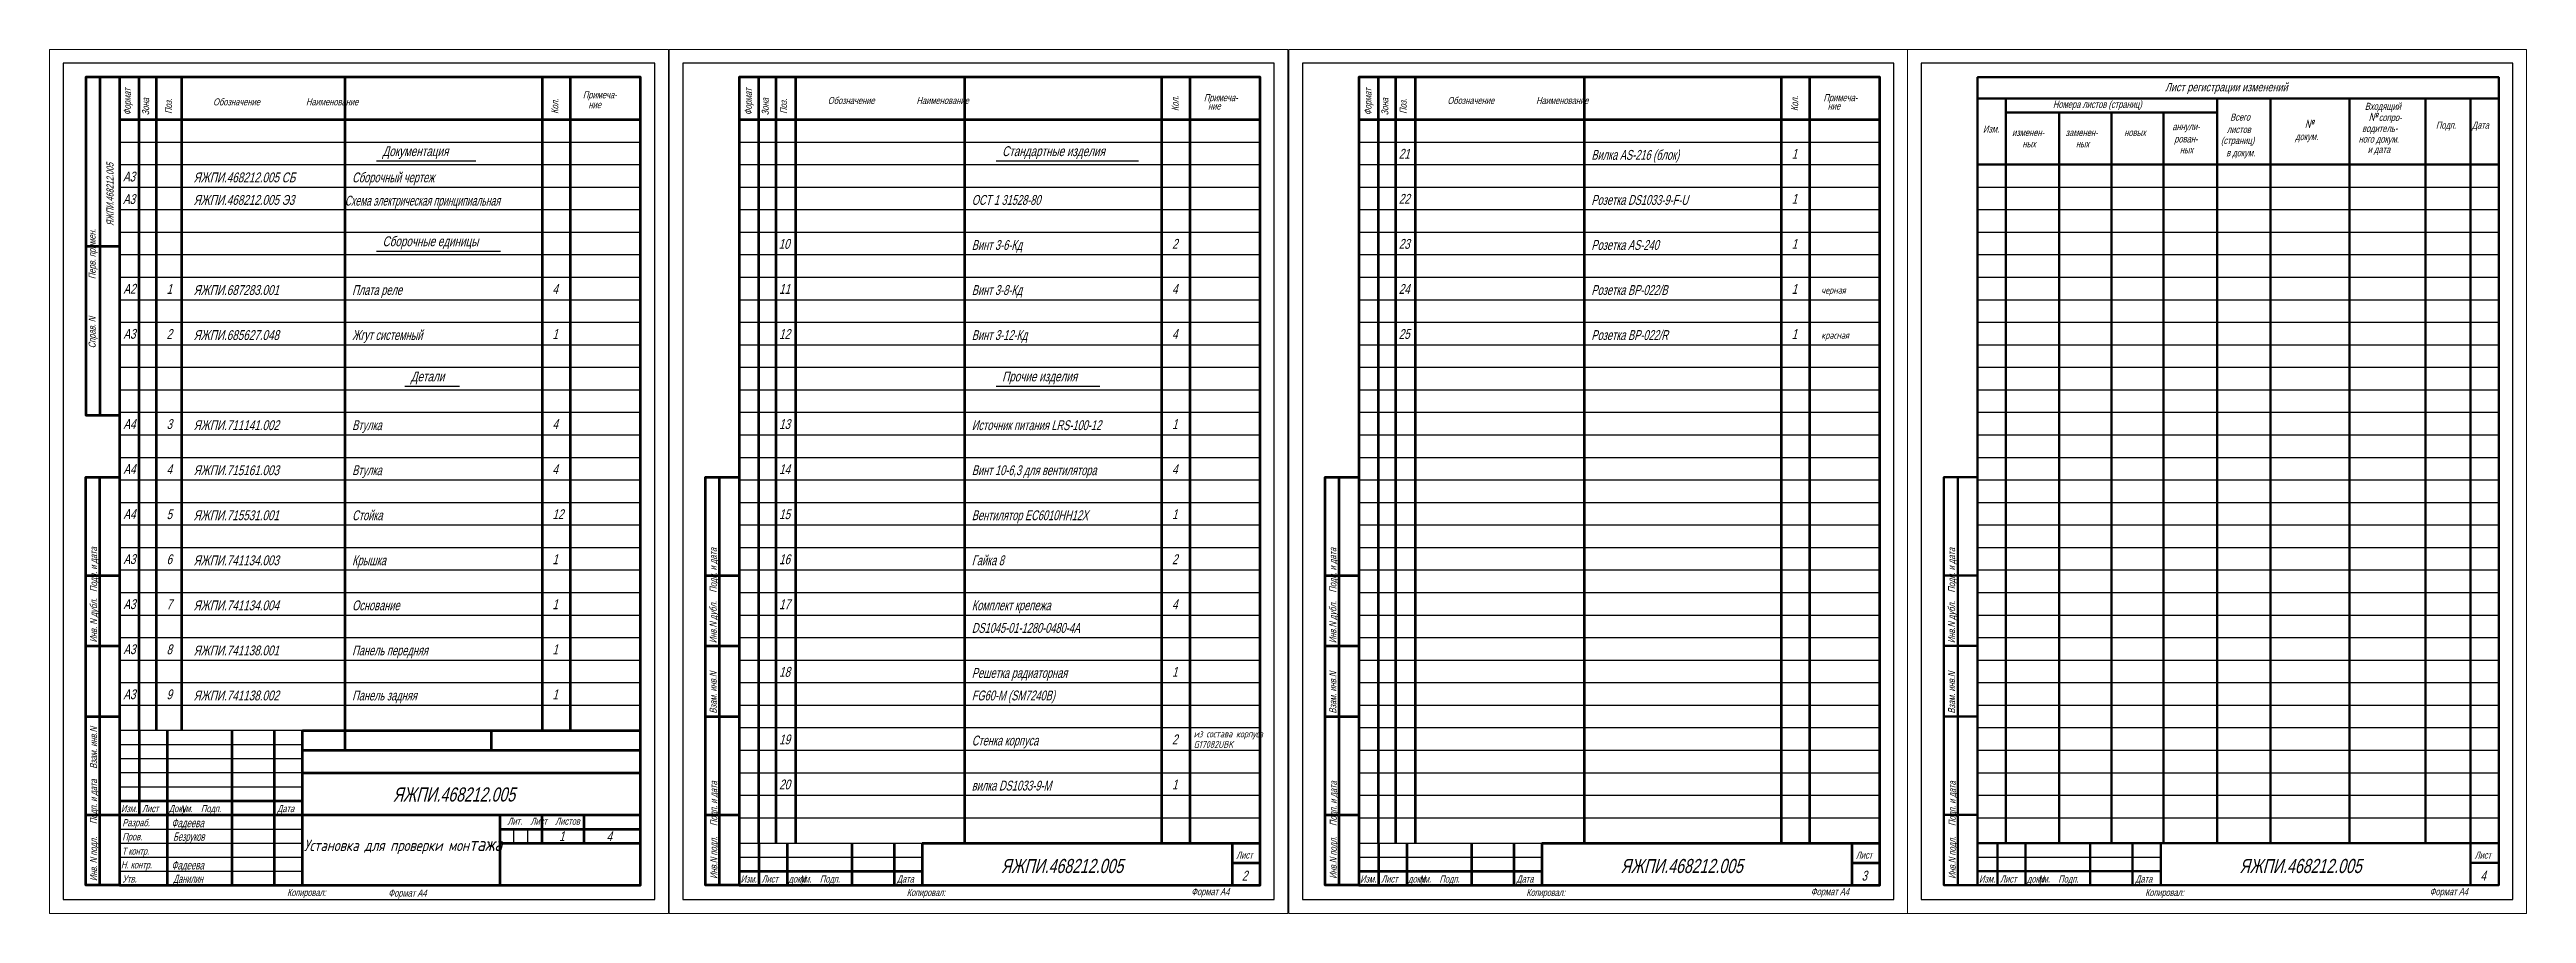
# Model space of a CAD drawing. Header units: millimetres. Extents: x 7140 to 8879, y -16257 to -5062.
# Drawn here: x 7569 to 8449, y -13528 to -13221 of the extents above; entities that cross this region are included whole.
import ezdxf

# ---------------------------------------------------------------- set-up
doc = ezdxf.new("R2010")
doc.units = ezdxf.units.MM
doc.layers.add('OSN', color=7, linetype='Continuous', lineweight=60)
doc.layers.add('КА тонкая', color=7, linetype='Continuous', lineweight=15)
doc.layers.add('TONK', color=7, linetype='Continuous')
doc.styles.add('CLW', font='clw.shx', dxfattribs={"width": 0.75, "oblique": 15})
doc.styles.add('NOWTXT', font='nowtxt.shx', dxfattribs={"width": 0.75, "height": 3})
doc.styles.add('гост', font='GOST_1.TTF', dxfattribs={"oblique": 15, "height": 3})

msp = doc.modelspace()

# ---------------------------------------------------------------- texts
at = {"color": 7, "linetype": 'Continuous', "lineweight": 0, "insert": (7589.29005, -13283.94348), "char_height": 2.5, "attachment_point": 1, "rotation": 90, "style": 'CLW'}
msp.add_mtext('ЯЖПИ.468212.005', dxfattribs=at)
at = {"layer": 'TONK', "style": 'NOWTXT', "oblique": 15, "width": 0.8}
for s, p in [('Формат', (7597.92977, -13244.6631)), ('Формат', (7818.42977, -13244.6631)), ('Формат', (8038.42977, -13244.6631)), ('Зона', (7604.42977, -13244.6631)), ('Поз.', (7612.54566, -13244.1631)), ('Кол.', (7749.698, -13244.1631)), ('Зона', (7824.42977, -13244.6631)), ('Поз.', (7830.92977, -13244.1631)), ('Кол.', (7969.92977, -13243.1631)), ('Зона', (8044.42977, -13244.6631)), ('Поз.', (8050.92977, -13244.1631)), ('Кол.', (8189.92977, -13243.1631)), ('Справ. N                  Перв. примен.', (7585.42977, -13327.43181)), (' Инв. N дубл.   Подп. и дата', (7585.92977, -13432.6631)), ('Инв.N дубл.    Подп. и дата', (7805.92977, -13432.1631)), ('Инв.N дубл.    Подп. и дата', (8025.92977, -13432.1631)), ('Инв.N дубл.    Подп. и дата', (8245.65477, -13432.1631)), ('Взам. инв.N', (7805.92977, -13457.1631)), ('Взам. инв.N', (8025.92977, -13457.1631)), ('Взам. инв.N', (8245.65477, -13457.1631)), ('Инв. N подл.      Подп. и дата     Взам. инв.N', (7585.92977, -13516.6631)), ('Инв.N подл.     Подп. и дата', (7806.12977, -13515.8631)), ('Инв.N подл.     Подп. и дата', (8026.12977, -13515.8631)), ('Инв.N подл.     Подп. и дата', (8245.85477, -13515.8631))]:
    msp.add_text(s, height=2.5, rotation=90, dxfattribs=at).set_placement(p)
at = {"layer": 'TONK', "oblique": 15}
for s, height, style, width, p in [('Лист регистрации изменений', 3, 'NOWTXT', 0.8, (8320.20299, -13236.16751)), ('  Обозначение                      Наименование', 2.5, 'NOWTXT', 0.8, (7625.6648, -13241.1631)), ('Примеча-', 2.5, 'NOWTXT', 0.8, (7758.42977, -13238.6631)), ('  ние', 2.5, 'NOWTXT', 0.8, (7758.92977, -13242.1631)), ('    Обозначение                    Наименование', 2.5, 'NOWTXT', 0.8, (7842.42977, -13240.6631)), ('Примеча-', 2.5, 'NOWTXT', 0.8, (7978.92977, -13239.6631)), ('  ние', 2.5, 'NOWTXT', 0.8, (7978.92977, -13242.6631)), ('    Обозначение                    Наименование', 2.5, 'NOWTXT', 0.8, (8062.42977, -13240.6631)), ('Примеча-', 2.5, 'NOWTXT', 0.8, (8198.92977, -13239.6631)), ('  ние', 2.5, 'NOWTXT', 0.8, (8198.92977, -13242.6631)), ('Номера листов (страниц)', 2.5, 'NOWTXT', 0.8, (8280.39699, -13242.03655)), ('Всего', 2.5, 'NOWTXT', 0.8, (8343.30751, -13246.58984)), ('Входящий', 2.5, 'NOWTXT', 0.8, (8391.13046, -13242.73864)), ('Изм.', 2.5, 'NOWTXT', 0.8, (8255.55943, -13250.79895)), ('изменен-', 2.5, 'NOWTXT', 0.8, (8265.8759, -13252.03454)), ('заменен-', 2.5, 'NOWTXT', 0.8, (8284.8759, -13252.03454)), ('новых', 2.5, 'NOWTXT', 0.8, (8305.71216, -13252.03454)), ('аннули-', 2.5, 'NOWTXT', 0.8, (8322.76817, -13249.94842)), ('рован-', 2.5, 'NOWTXT', 0.8, (8323.46538, -13254.33138)), ('(страниц)', 2.5, 'NOWTXT', 0.8, (8340.0476, -13254.86197)), ('листов', 2.5, 'NOWTXT', 0.8, (8342.1251, -13250.9728)), ('докум.', 2.5, 'NOWTXT', 0.8, (8366.42704, -13253.49962)), ('ного докум.', 2.5, 'NOWTXT', 0.8, (8388.92427, -13254.36998)), ('водитель-', 2.5, 'NOWTXT', 0.8, (8390.16122, -13250.58809)), ('сопро-', 2.5, 'NOWTXT', 0.8, (8396.04583, -13246.70198)), ('Подп.', 2.5, 'NOWTXT', 0.8, (8416.36847, -13249.42918)), ('Дата', 2.5, 'NOWTXT', 0.8, (8429.17801, -13249.42918)), ('Документация', 3.5, 'NOWTXT', 0.75, (7687.30406, -13259.1701)), ('Стандартные изделия', 3.5, 'NOWTXT', 0.75, (7907.30406, -13259.1701)), ('21', 3.5, 'NOWTXT', 0.75, (8048.11003, -13260.09889)), ('Вилка AS-216 (блок)', 3.5, 'NOWTXT', 0.7, (8116.51352, -13260.48816)), ('1', 3.5, 'NOWTXT', 0.75, (8187.63091, -13260.09889)), ('ных', 2.5, 'NOWTXT', 0.8, (8269.55586, -13256.08226)), ('ных', 2.5, 'NOWTXT', 0.8, (8288.55586, -13256.08226)), ('ных', 2.5, 'NOWTXT', 0.8, (8325.45656, -13258.22055)), ('в докум.', 2.5, 'NOWTXT', 0.8, (8341.92406, -13259.24493)), ('и дата', 2.5, 'NOWTXT', 0.8, (8392.14032, -13258.05993)), ('ЯЖПИ.468212.005 СБ', 3.5, 'NOWTXT', 0.75, (7620.18696, -13268.48816)), ('Сборочный чертеж', 3.5, 'NOWTXT', 0.7, (7676.51352, -13268.48816)), ('ЯЖПИ.468212.005 Э3', 3.5, 'NOWTXT', 0.75, (7620.18696, -13276.48816)), ('Схема электрическая принципиальная', 3.5, 'NOWTXT', 0.65, (7673.92977, -13276.74414)), ('ОСТ 1 31528-80', 3.5, 'NOWTXT', 0.7, (7896.51352, -13276.48816)), ('22', 3.5, 'NOWTXT', 0.75, (8048.11003, -13276.09889)), ('Розетка DS1033-9-F-U', 3.5, 'NOWTXT', 0.7, (8116.51352, -13276.48816)), ('1', 3.5, 'NOWTXT', 0.75, (8187.63091, -13276.09889)), ('Сборочные единицы', 3.5, 'NOWTXT', 0.75, (7687.30406, -13291.1701)), ('10', 3.5, 'NOWTXT', 0.75, (7827.94244, -13292.09889)), ('Винт 3-6-Кд', 3.5, 'NOWTXT', 0.7, (7896.51352, -13292.48816)), ('2', 3.5, 'NOWTXT', 0.75, (7967.63091, -13292.09889)), ('23', 3.5, 'NOWTXT', 0.75, (8048.11003, -13292.09889)), ('Розетка AS-240', 3.5, 'NOWTXT', 0.7, (8116.51352, -13292.48816)), ('1', 3.5, 'NOWTXT', 0.75, (8187.63091, -13292.09889)), ('1', 3.5, 'NOWTXT', 0.75, (7610.63091, -13308.09889)), ('ЯЖПИ.687283.001', 3.5, 'NOWTXT', 0.75, (7620.18696, -13308.48816)), ('Плата реле', 3.5, 'NOWTXT', 0.7, (7676.51352, -13308.48816)), ('4', 3.5, 'NOWTXT', 0.75, (7747.63091, -13308.09889)), ('11', 3.5, 'NOWTXT', 0.75, (7828.11003, -13308.09889)), ('Винт 3-8-Кд', 3.5, 'NOWTXT', 0.7, (7896.51352, -13308.48816)), ('4', 3.5, 'NOWTXT', 0.75, (7967.63091, -13308.09889)), ('24', 3.5, 'NOWTXT', 0.75, (8048.11003, -13308.09889)), ('Розетка BP-022/B', 3.5, 'NOWTXT', 0.7, (8116.51352, -13308.48816)), ('1', 3.5, 'NOWTXT', 0.75, (8187.63091, -13308.09889)), ('2', 3.5, 'NOWTXT', 0.75, (7610.63091, -13324.09889)), ('ЯЖПИ.685627.048', 3.5, 'NOWTXT', 0.75, (7620.18696, -13324.48816)), ('Жгут системный', 3.5, 'NOWTXT', 0.7, (7676.51352, -13324.48816)), ('1', 3.5, 'NOWTXT', 0.75, (7747.63091, -13324.09889)), ('12', 3.5, 'NOWTXT', 0.75, (7828.11003, -13324.09889)), ('Винт 3-12-Кд', 3.5, 'NOWTXT', 0.7, (7896.51352, -13324.48816)), ('4', 3.5, 'NOWTXT', 0.75, (7967.63091, -13324.09889)), ('25', 3.5, 'NOWTXT', 0.75, (8048.11003, -13324.09889)), ('Розетка BP-022/R', 3.5, 'NOWTXT', 0.7, (8116.51352, -13324.48816)), ('1', 3.5, 'NOWTXT', 0.75, (8187.63091, -13324.09889)), ('Детали', 3.5, 'NOWTXT', 0.75, (7697.34533, -13339.1701)), ('Прочие изделия', 3.5, 'NOWTXT', 0.75, (7907.30406, -13339.1701)), ('3', 3.5, 'NOWTXT', 0.75, (7610.63091, -13356.09889)), ('ЯЖПИ.711141.002', 3.5, 'NOWTXT', 0.75, (7620.18696, -13356.48816)), ('Втулка', 3.5, 'NOWTXT', 0.7, (7676.51352, -13356.48816)), ('4', 3.5, 'NOWTXT', 0.75, (7747.63091, -13356.09889)), ('13', 3.5, 'NOWTXT', 0.75, (7828.11003, -13356.09889)), ('Источник питания LRS-100-12', 3.5, 'NOWTXT', 0.7, (7896.51352, -13356.48816)), ('1', 3.5, 'NOWTXT', 0.75, (7967.63091, -13356.09889)), ('4', 3.5, 'NOWTXT', 0.75, (7610.63091, -13372.09889)), ('ЯЖПИ.715161.003', 3.5, 'NOWTXT', 0.75, (7620.18696, -13372.48816)), ('Втулка', 3.5, 'NOWTXT', 0.7, (7676.51352, -13372.48816)), ('4', 3.5, 'NOWTXT', 0.75, (7747.63091, -13372.09889)), ('14', 3.5, 'NOWTXT', 0.75, (7828.11003, -13372.09889)), ('Винт 10-6,3 для вентилятора', 3.5, 'NOWTXT', 0.7, (7896.51352, -13372.48816)), ('4', 3.5, 'NOWTXT', 0.75, (7967.63091, -13372.09889)), ('5', 3.5, 'NOWTXT', 0.75, (7610.63091, -13388.09889)), ('ЯЖПИ.715531.001', 3.5, 'NOWTXT', 0.75, (7620.18696, -13388.48816)), ('Стойка', 3.5, 'NOWTXT', 0.7, (7676.51352, -13388.48816)), ('12', 3.5, 'NOWTXT', 0.75, (7747.63091, -13388.09889)), ('15', 3.5, 'NOWTXT', 0.75, (7828.11003, -13388.09889)), ('Вентилятор EC6010HH12X', 3.5, 'NOWTXT', 0.7, (7896.51352, -13388.48816)), ('1', 3.5, 'NOWTXT', 0.75, (7967.63091, -13388.09889)), ('6', 3.5, 'NOWTXT', 0.75, (7610.63091, -13404.09889)), ('ЯЖПИ.741134.003', 3.5, 'NOWTXT', 0.75, (7620.18696, -13404.48816)), ('Крышка', 3.5, 'NOWTXT', 0.7, (7676.51352, -13404.48816)), ('1', 3.5, 'NOWTXT', 0.75, (7747.63091, -13404.09889)), ('16', 3.5, 'NOWTXT', 0.75, (7828.11003, -13404.09889)), ('Гайка 8', 3.5, 'NOWTXT', 0.7, (7896.51352, -13404.48816)), ('2', 3.5, 'NOWTXT', 0.75, (7967.63091, -13404.09889)), ('7', 3.5, 'NOWTXT', 0.75, (7610.63091, -13420.09889)), ('ЯЖПИ.741134.004', 3.5, 'NOWTXT', 0.75, (7620.18696, -13420.48816)), ('Основание', 3.5, 'NOWTXT', 0.7, (7676.51352, -13420.48816)), ('1', 3.5, 'NOWTXT', 0.75, (7747.63091, -13420.09889)), ('17', 3.5, 'NOWTXT', 0.75, (7828.11003, -13420.09889)), ('Комплект крепежа', 3.5, 'NOWTXT', 0.7, (7896.51352, -13420.48816)), ('4', 3.5, 'NOWTXT', 0.75, (7967.63091, -13420.09889)), ('DS1045-01-1280-0480-4A', 3.5, 'NOWTXT', 0.7, (7896.51352, -13428.48816)), ('8', 3.5, 'NOWTXT', 0.75, (7610.63091, -13436.09889)), ('ЯЖПИ.741138.001', 3.5, 'NOWTXT', 0.75, (7620.18696, -13436.48816)), ('Панель передняя', 3.5, 'NOWTXT', 0.7, (7676.51352, -13436.48816)), ('1', 3.5, 'NOWTXT', 0.75, (7747.63091, -13436.09889)), ('18', 3.5, 'NOWTXT', 0.75, (7828.11003, -13444.09889)), ('Решетка радиаторная', 3.5, 'NOWTXT', 0.7, (7896.51352, -13444.48816)), ('1', 3.5, 'NOWTXT', 0.75, (7967.63091, -13444.09889)), ('9', 3.5, 'NOWTXT', 0.75, (7610.63091, -13452.09889)), ('ЯЖПИ.741138.002', 3.5, 'NOWTXT', 0.75, (7620.18696, -13452.48816)), ('Панель задняя', 3.5, 'NOWTXT', 0.7, (7676.51352, -13452.48816)), ('1', 3.5, 'NOWTXT', 0.75, (7747.63091, -13452.09889)), ('FG60-M (SM7240B)', 3.5, 'NOWTXT', 0.7, (7896.51352, -13452.48816)), ('19', 3.5, 'NOWTXT', 0.75, (7828.11003, -13468.09889)), ('Стенка корпуса', 3.5, 'NOWTXT', 0.7, (7896.51352, -13468.48816)), ('2', 3.5, 'NOWTXT', 0.75, (7967.63091, -13468.09889)), ('20', 3.5, 'NOWTXT', 0.75, (7828.11003, -13484.09889)), ('вилка DS1033-9-M', 3.5, 'NOWTXT', 0.7, (7896.51352, -13484.48816)), ('1', 3.5, 'NOWTXT', 0.75, (7967.63091, -13484.09889)), ('Изм.', 2.5, 'NOWTXT', 0.8, (7594.42977, -13492.1631)), ('Лист     Докум.    Подп.', 2.5, 'NOWTXT', 0.8, (7601.92977, -13492.1631)), ('N', 2.5, 'NOWTXT', 0.8, (7615.42977, -13492.2088)), ('Дата', 2.5, 'NOWTXT', 0.8, (7649.92977, -13492.1631)), ('ЯЖПИ.468212.005', 5, 'CLW', 0.75, (7690.97636, -13488.39783)), ('Разраб.', 2.5, 'NOWTXT', 0.8, (7594.92977, -13497.1631)), ('Фадеева', 3, 'NOWTXT', 0.7, (7612.35496, -13497.53312)), ('Безруков', 3, 'NOWTXT', 0.6, (7612.94387, -13502.35839)), (' Лит.    Лист    Листов', 2.5, 'NOWTXT', 0.8, (7730.92977, -13496.6631)), ('1', 3.5, 'NOWTXT', 0.75, (7749.97218, -13502.47399)), ('4', 3.5, 'NOWTXT', 0.75, (7766.83981, -13502.47784)), ('Пров.', 2.5, 'NOWTXT', 0.8, (7594.92977, -13502.1631)), ('Лист', 2.5, 'NOWTXT', 0.8, (7990.42977, -13508.6631)), ('Лист', 2.5, 'NOWTXT', 0.8, (8210.42977, -13508.6631)), ('Лист', 2.5, 'NOWTXT', 0.8, (8430.15477, -13508.6631)), ('Н. контр.', 2.5, 'NOWTXT', 0.8, (7594.42977, -13512.1631)), ('Утв.', 2.5, 'NOWTXT', 0.8, (7594.92977, -13517.1631)), ('Данилин', 3, 'NOWTXT', 0.6, (7612.94387, -13517.35839)), ('Фадеева', 3, 'NOWTXT', 0.7, (7612.35496, -13512.53312)), ('Изм.', 2.5, 'NOWTXT', 0.8, (7814.42977, -13517.1631)), ('Лист     докум.    Подп.', 2.5, 'NOWTXT', 0.8, (7821.92977, -13517.1631)), ('N', 2.5, 'NOWTXT', 0.8, (7835.42977, -13517.1631)), ('Дата', 2.5, 'NOWTXT', 0.8, (7869.92977, -13517.1631)), ('ЯЖПИ.468212.005', 5, 'CLW', 0.75, (7906.87756, -13513.79391)), ('2', 3.5, 'NOWTXT', 0.75, (7992.43461, -13516.49771)), ('Изм.', 2.5, 'NOWTXT', 0.8, (8034.42977, -13517.1631)), ('Лист     докум.    Подп.', 2.5, 'NOWTXT', 0.8, (8041.92977, -13517.1631)), ('N', 2.5, 'NOWTXT', 0.8, (8055.42977, -13517.1631)), ('Дата', 2.5, 'NOWTXT', 0.8, (8089.92977, -13517.1631)), ('ЯЖПИ.468212.005', 5, 'CLW', 0.75, (8126.87756, -13513.79391)), ('3', 3.5, 'NOWTXT', 0.75, (8212.43461, -13516.49771)), ('Изм.', 2.5, 'NOWTXT', 0.8, (8254.15477, -13517.1631)), ('Лист     докум.    Подп.', 2.5, 'NOWTXT', 0.8, (8261.65477, -13517.1631)), ('N', 2.5, 'NOWTXT', 0.8, (8275.15477, -13517.1631)), ('Дата', 2.5, 'NOWTXT', 0.8, (8309.65477, -13517.1631)), ('ЯЖПИ.468212.005', 5, 'CLW', 0.75, (8346.60256, -13513.79391)), ('4', 3.5, 'NOWTXT', 0.75, (8432.15961, -13516.49771)), ('Копировал:', 2.5, 'NOWTXT', 0.75, (7653.42977, -13521.9631)), ('                                                  Формат A4', 2.5, 'NOWTXT', 0.8, (7652.21765, -13522.1631)), ('Копировал:', 2.5, 'NOWTXT', 0.75, (7873.42977, -13521.9631)), ('Формат A4', 2.5, 'NOWTXT', 0.8, (7974.42977, -13521.6631)), ('Копировал:', 2.5, 'NOWTXT', 0.75, (8093.42977, -13521.9631)), ('Формат A4', 2.5, 'NOWTXT', 0.8, (8194.42977, -13521.6631)), ('Копировал:', 2.5, 'NOWTXT', 0.75, (8313.15477, -13521.9631)), ('Формат A4', 2.5, 'NOWTXT', 0.8, (8414.15477, -13521.6631))]:
    msp.add_text(s, height=height, dxfattribs=dict(at, style=style, width=width)).set_placement(p)
at = {"layer": 'TONK', "linetype": 'Continuous', "style": 'NOWTXT', "oblique": 15, "width": 0.75}
for s, height, p in [('А3', 3.5, (7595.15309, -13268.18457)), ('А3', 3.5, (7595.15309, -13276.18457)), ('А2', 3.5, (7595.30063, -13308.05409)), ('А3', 3.5, (7595.30063, -13324.05409)), ('А4', 3.5, (7595.30063, -13356.05409)), ('А4', 3.5, (7595.30063, -13372.05409)), ('А4', 3.5, (7595.30063, -13388.05409)), ('А3', 3.5, (7595.30063, -13404.05409)), ('А3', 3.5, (7595.30063, -13420.05409)), ('А3', 3.5, (7595.30063, -13436.05409)), ('А3', 3.5, (7595.30063, -13452.05409)), ('Т контр.', 2.5, (7594.75905, -13507.28256))]:
    msp.add_text(s, height=height, dxfattribs=at).set_placement(p)
at = {"layer": 'КА тонкая', "linetype": 'ByBlock', "ltscale": 20, "char_height": 3, "attachment_point": 5, "style": 'гост'}
for insert in [(8394.07097, -13245.24524), (8371.40326, -13247.75338)]:
    msp.add_mtext('\\A1;№', dxfattribs=dict(at, insert=insert))
at = {"layer": 'КА тонкая', "linetype": 'ByBlock', "ltscale": 20, "char_height": 2.5, "attachment_point": 1, "line_spacing_factor": 0.9, "style": 'гост'}
for s, insert in [('черная', (8198.10916, -13305.51539)), ('красная', (8198.10916, -13321.51539)), ('из состава корпуса G17082UBK', (7975.30704, -13463.12502))]:
    msp.add_mtext_dynamic_manual_height_columns(s, width=25.850072, gutter_width=15, heights=[0], dxfattribs=dict(at, insert=insert))
at = {"layer": 'КА тонкая', "linetype": 'ByBlock', "ltscale": 20, "insert": (7694.61713, -13504.0157), "char_height": 5, "attachment_point": 5, "style": 'гост'}
msp.add_mtext_dynamic_manual_height_columns('{\\H0.8x;Установка для проверки мон}тажа', width=76.1017989, gutter_width=15, heights=[0], dxfattribs=at)

# ---------------------------------------------------------------- blocks, each defined once
blk = doc.blocks.new('LRG')
at = {"layer": 'OSN', "lineweight": 50}
for p, q in [((20, 20), (85, 20)), ((27, 20), (27, 5)), ((37, 20), (37, 5)), ((60, 20), (60, 5)), ((75, 20), (75, 5)), ((85, 20), (85, 5)), ((85, 20), (205, 20)), ((195, 20), (195, 5)), ((20, 10), (85, 10)), ((195, 13), (205, 13))]:
    blk.add_line(p, q, dxfattribs=at)
for points in [[(20, 5), (205, 5), (205, 292), (20, 292), (20, 5)], [(20, 5), (8, 5), (8, 150), (20, 150)], [(13, 5), (13, 150)], [(8, 115), (20, 115)], [(8, 90), (20, 90)], [(8, 65), (20, 65)], [(8, 30), (20, 30)]]:
    blk.add_lwpolyline(points, dxfattribs=at)
at = {"layer": 'TONK'}
for p, q in [((210, 297), (0, 297)), ((0, 297), (0, 0)), ((210, 0), (210, 297)), ((20, 253), (205, 253)), ((20, 245), (205, 245)), ((20, 237), (205, 237)), ((20, 229), (205, 229)), ((20, 221), (205, 221)), ((20, 213), (205, 213)), ((20, 205), (205, 205)), ((20, 197), (205, 197)), ((20, 189), (205, 189)), ((20, 181), (205, 181)), ((20, 173), (205, 173)), ((20, 165), (205, 165)), ((20, 157), (205, 157)), ((20, 149), (205, 149)), ((20, 141), (205, 141)), ((20, 133), (205, 133)), ((20, 125), (205, 125)), ((20, 117), (205, 117)), ((20, 109), (205, 109)), ((20, 101), (205, 101)), ((20, 93), (205, 93)), ((20, 85), (205, 85)), ((20, 77), (205, 77)), ((20, 69), (205, 69)), ((20, 61), (205, 61)), ((20, 53), (205, 53)), ((20, 45), (205, 45)), ((20, 37), (205, 37)), ((20, 29), (205, 29)), ((20, 15), (85, 15)), ((0, 0), (210, 0))]:
    blk.add_line(p, q, dxfattribs=at)
at = {"layer": 'TONK', "lineweight": 50}
for p, q in [((30, 284.5), (30, 20)), ((105, 284.5), (105, 20)), ((124, 284.5), (124, 20)), ((152, 284.5), (152, 20)), ((179, 284.5), (179, 20)), ((195, 284.5), (195, 20)), ((30, 279.5), (105, 279.5)), ((49, 279.5), (49, 20)), ((67.5, 279.5), (67.5, 20)), ((86, 279.5), (86, 20)), ((20, 261), (205, 261))]:
    blk.add_line(p, q, dxfattribs=at)
blk.add_lwpolyline([(20, 284.5), (205, 284.5)], dxfattribs=at)

# ---------------------------------------------------------------- linework, layer by layer
at = {"layer": 'OSN'}
for p, q in [((7586.92977, -13231.1631), (7586.92977, -13351.1631)), ((7600.92977, -13463.1631), (7600.92977, -13231.1631)), ((7820.92977, -13503.1631), (7820.92977, -13231.1631)), ((7826.92977, -13231.1631), (7826.92977, -13503.1631)), ((7833.92977, -13231.1631), (7833.92977, -13503.1631)), ((7893.92977, -13231.1631), (7893.92977, -13503.1631)), ((7963.92977, -13231.1631), (7963.92977, -13503.1631)), ((7973.92977, -13231.1631), (7973.92977, -13503.1631)), ((8040.92977, -13503.1631), (8040.92977, -13231.1631)), ((8046.92977, -13231.1631), (8046.92977, -13503.1631)), ((8053.92977, -13231.1631), (8053.92977, -13503.1631)), ((8113.92977, -13231.1631), (8113.92977, -13503.1631)), ((8183.92977, -13231.1631), (8183.92977, -13503.1631)), ((8193.92977, -13231.1631), (8193.92977, -13503.1631)), ((7600.92977, -13463.1631), (7600.92977, -13493.1631)), ((7725.92977, -13463.1631), (7725.92977, -13470.1631)), ((7658.92977, -13470.1631), (7778.92977, -13470.1631)), ((7658.92977, -13478.1631), (7778.92977, -13478.1631)), ((7593.92977, -13488.1631), (7658.92977, -13488.1631)), ((7593.92977, -13493.1631), (7778.92977, -13493.1631)), ((7728.92977, -13493.1631), (7728.92977, -13503.1631)), ((7728.92977, -13498.1631), (7778.92977, -13498.1631)), ((7743.92977, -13503.1631), (7743.92977, -13493.1631)), ((7758.92977, -13503.1631), (7758.92977, -13493.1631)), ((7728.92977, -13503.1631), (7728.92977, -13518.1631)), ((7728.92977, -13503.1631), (7778.92977, -13503.1631)), ((7820.92977, -13503.1631), (7820.92977, -13518.1631)), ((7830.92977, -13503.1631), (7830.92977, -13518.1631)), ((7853.92977, -13503.1631), (7853.92977, -13518.1631)), ((7868.92977, -13503.1631), (7868.92977, -13518.1631)), ((7878.92977, -13503.1631), (7998.92977, -13503.1631)), ((7878.92977, -13503.1631), (7878.92977, -13518.1631)), ((7988.92977, -13503.1631), (7988.92977, -13518.1631)), ((8040.92977, -13503.1631), (8040.92977, -13518.1631)), ((8050.92977, -13503.1631), (8050.92977, -13518.1631)), ((8073.92977, -13503.1631), (8073.92977, -13518.1631)), ((8088.92977, -13503.1631), (8088.92977, -13518.1631)), ((8098.92977, -13503.1631), (8218.92977, -13503.1631)), ((8098.92977, -13503.1631), (8098.92977, -13518.1631)), ((8208.92977, -13503.1631), (8208.92977, -13518.1631)), ((7813.92977, -13513.1631), (7878.92977, -13513.1631)), ((7988.92977, -13510.1631), (7998.92977, -13510.1631)), ((8033.92977, -13513.1631), (8098.92977, -13513.1631)), ((8208.92977, -13510.1631), (8218.92977, -13510.1631))]:
    msp.add_line(p, q, dxfattribs=at)
for points in [[(7593.92977, -13231.1631), (7581.92977, -13231.1631), (7581.92977, -13351.1631), (7593.92977, -13351.1631)], [(7593.92977, -13518.1631), (7778.92977, -13518.1631), (7778.92977, -13231.1631), (7593.92977, -13231.1631), (7593.92977, -13518.1631)], [(7606.92977, -13231.1631), (7606.92977, -13463.1631)], [(7615.92977, -13231.1631), (7615.92977, -13463.1631)], [(7673.92977, -13231.1631), (7673.92977, -13470.1631)], [(7743.92977, -13231.1631), (7743.92977, -13463.1631)], [(7753.92977, -13231.1631), (7753.92977, -13463.1631)], [(7813.92977, -13518.1631), (7998.92977, -13518.1631), (7998.92977, -13231.1631), (7813.92977, -13231.1631), (7813.92977, -13518.1631)], [(8033.92977, -13518.1631), (8218.92977, -13518.1631), (8218.92977, -13231.1631), (8033.92977, -13231.1631), (8033.92977, -13518.1631)], [(7593.92977, -13246.1631), (7778.92977, -13246.1631)], [(7813.92977, -13246.1631), (7998.92977, -13246.1631)], [(8033.92977, -13246.1631), (8218.92977, -13246.1631)], [(7581.92977, -13291.1631), (7593.92977, -13291.1631)], [(7593.92977, -13518.1631), (7581.92977, -13518.1631), (7581.92977, -13373.1631), (7593.92977, -13373.1631)], [(7586.92977, -13518.1631), (7586.92977, -13373.1631)], [(7813.92977, -13518.1631), (7801.92977, -13518.1631), (7801.92977, -13373.1631), (7813.92977, -13373.1631)], [(7806.92977, -13518.1631), (7806.92977, -13373.1631)], [(8033.92977, -13518.1631), (8021.92977, -13518.1631), (8021.92977, -13373.1631), (8033.92977, -13373.1631)], [(8026.92977, -13518.1631), (8026.92977, -13373.1631)], [(7581.92977, -13408.1631), (7593.92977, -13408.1631)], [(7801.92977, -13408.1631), (7813.92977, -13408.1631)], [(8021.92977, -13408.1631), (8033.92977, -13408.1631)], [(7581.92977, -13433.1631), (7593.92977, -13433.1631)], [(7801.92977, -13433.1631), (7813.92977, -13433.1631)], [(8021.92977, -13433.1631), (8033.92977, -13433.1631)], [(7581.92977, -13458.1631), (7593.92977, -13458.1631)], [(7610.92977, -13518.1631), (7610.92977, -13463.1631)], [(7633.92977, -13518.1631), (7633.92977, -13463.1631)], [(7648.92977, -13518.1631), (7648.92977, -13463.1631)], [(7658.92977, -13518.1631), (7658.92977, -13463.1631)], [(7658.92977, -13463.1631), (7778.92977, -13463.1631)], [(7801.92977, -13458.1631), (7813.92977, -13458.1631)], [(8021.92977, -13458.1631), (8033.92977, -13458.1631)], [(7581.92977, -13493.1631), (7593.92977, -13493.1631)], [(7801.92977, -13493.1631), (7813.92977, -13493.1631)], [(8021.92977, -13493.1631), (8033.92977, -13493.1631)]]:
    msp.add_lwpolyline(points, dxfattribs=at)
at = {"layer": 'TONK'}
for p, q in [((7593.92977, -13254.1631), (7778.92977, -13254.1631)), ((7685.19064, -13260.88848), (7720.42234, -13260.88848)), ((7813.92977, -13254.1631), (7998.92977, -13254.1631)), ((7905.19064, -13260.88848), (7955.71943, -13260.88848)), ((8033.92977, -13254.1631), (8218.92977, -13254.1631)), ((7593.92977, -13262.1631), (7778.92977, -13262.1631)), ((7593.92977, -13270.1631), (7778.92977, -13270.1631)), ((7813.92977, -13262.1631), (7998.92977, -13262.1631)), ((7813.92977, -13270.1631), (7998.92977, -13270.1631)), ((8033.92977, -13262.1631), (8218.92977, -13262.1631)), ((8033.92977, -13270.1631), (8218.92977, -13270.1631)), ((7593.92977, -13278.1631), (7778.92977, -13278.1631)), ((7813.92977, -13278.1631), (7998.92977, -13278.1631)), ((8033.92977, -13278.1631), (8218.92977, -13278.1631)), ((7593.92977, -13286.1631), (7778.92977, -13286.1631)), ((7813.92977, -13286.1631), (7998.92977, -13286.1631)), ((8033.92977, -13286.1631), (8218.92977, -13286.1631)), ((7593.92977, -13294.1631), (7778.92977, -13294.1631)), ((7685.19064, -13292.88848), (7729.22861, -13292.88848)), ((7813.92977, -13294.1631), (7998.92977, -13294.1631)), ((8033.92977, -13294.1631), (8218.92977, -13294.1631)), ((7593.92977, -13302.1631), (7778.92977, -13302.1631)), ((7813.92977, -13302.1631), (7998.92977, -13302.1631)), ((8033.92977, -13302.1631), (8218.92977, -13302.1631)), ((7593.92977, -13310.1631), (7778.92977, -13310.1631)), ((7813.92977, -13310.1631), (7998.92977, -13310.1631)), ((8033.92977, -13310.1631), (8218.92977, -13310.1631)), ((7593.92977, -13318.1631), (7778.92977, -13318.1631)), ((7813.92977, -13318.1631), (7998.92977, -13318.1631)), ((8033.92977, -13318.1631), (8218.92977, -13318.1631)), ((7593.92977, -13326.1631), (7778.92977, -13326.1631)), ((7813.92977, -13326.1631), (7998.92977, -13326.1631)), ((8033.92977, -13326.1631), (8218.92977, -13326.1631)), ((7593.92977, -13334.1631), (7778.92977, -13334.1631)), ((7695.2319, -13340.88848), (7714.64015, -13340.88848)), ((7813.92977, -13334.1631), (7998.92977, -13334.1631)), ((7905.19064, -13340.88848), (7941.92853, -13340.88848)), ((8033.92977, -13334.1631), (8218.92977, -13334.1631)), ((7593.92977, -13342.1631), (7778.92977, -13342.1631)), ((7813.92977, -13342.1631), (7998.92977, -13342.1631)), ((8033.92977, -13342.1631), (8218.92977, -13342.1631)), ((7593.92977, -13350.1631), (7778.92977, -13350.1631)), ((7593.92977, -13358.1631), (7778.92977, -13358.1631)), ((7813.92977, -13350.1631), (7998.92977, -13350.1631)), ((7813.92977, -13358.1631), (7998.92977, -13358.1631)), ((8033.92977, -13350.1631), (8218.92977, -13350.1631)), ((8033.92977, -13358.1631), (8218.92977, -13358.1631)), ((7593.92977, -13366.1631), (7778.92977, -13366.1631)), ((7813.92977, -13366.1631), (7998.92977, -13366.1631)), ((8033.92977, -13366.1631), (8218.92977, -13366.1631)), ((7593.92977, -13374.1631), (7778.92977, -13374.1631)), ((7813.92977, -13374.1631), (7998.92977, -13374.1631)), ((8033.92977, -13374.1631), (8218.92977, -13374.1631)), ((7593.92977, -13382.1631), (7778.92977, -13382.1631)), ((7813.92977, -13382.1631), (7998.92977, -13382.1631)), ((8033.92977, -13382.1631), (8218.92977, -13382.1631)), ((7593.92977, -13390.1631), (7778.92977, -13390.1631)), ((7813.92977, -13390.1631), (7998.92977, -13390.1631)), ((8033.92977, -13390.1631), (8218.92977, -13390.1631)), ((7593.92977, -13398.1631), (7778.92977, -13398.1631)), ((7813.92977, -13398.1631), (7998.92977, -13398.1631)), ((8033.92977, -13398.1631), (8218.92977, -13398.1631)), ((7593.92977, -13406.1631), (7778.92977, -13406.1631)), ((7813.92977, -13406.1631), (7998.92977, -13406.1631)), ((8033.92977, -13406.1631), (8218.92977, -13406.1631)), ((7593.92977, -13414.1631), (7778.92977, -13414.1631)), ((7813.92977, -13414.1631), (7998.92977, -13414.1631)), ((8033.92977, -13414.1631), (8218.92977, -13414.1631)), ((7593.92977, -13422.1631), (7778.92977, -13422.1631)), ((7813.92977, -13422.1631), (7998.92977, -13422.1631)), ((8033.92977, -13422.1631), (8218.92977, -13422.1631)), ((7593.92977, -13430.1631), (7778.92977, -13430.1631)), ((7813.92977, -13430.1631), (7998.92977, -13430.1631)), ((8033.92977, -13430.1631), (8218.92977, -13430.1631)), ((7593.92977, -13438.1631), (7778.92977, -13438.1631)), ((7593.92977, -13446.1631), (7778.92977, -13446.1631)), ((7813.92977, -13438.1631), (7998.92977, -13438.1631)), ((7813.92977, -13446.1631), (7998.92977, -13446.1631)), ((8033.92977, -13438.1631), (8218.92977, -13438.1631)), ((8033.92977, -13446.1631), (8218.92977, -13446.1631)), ((7593.92977, -13454.1631), (7778.92977, -13454.1631)), ((7813.92977, -13454.1631), (7998.92977, -13454.1631)), ((8033.92977, -13454.1631), (8218.92977, -13454.1631)), ((7658.92977, -13463.1631), (7594.42977, -13463.1631)), ((7813.92977, -13462.1631), (7998.92977, -13462.1631)), ((8033.92977, -13462.1631), (8218.92977, -13462.1631)), ((7593.92977, -13468.1631), (7658.92977, -13468.1631)), ((7593.92977, -13473.1631), (7658.92977, -13473.1631)), ((7813.92977, -13470.1631), (7998.92977, -13470.1631)), ((8033.92977, -13470.1631), (8218.92977, -13470.1631)), ((7658.92977, -13478.1631), (7593.92977, -13478.1631)), ((7813.92977, -13478.1631), (7998.92977, -13478.1631)), ((8033.92977, -13478.1631), (8218.92977, -13478.1631)), ((7593.92977, -13483.1631), (7658.92977, -13483.1631)), ((7813.92977, -13486.1631), (7998.92977, -13486.1631)), ((8033.92977, -13486.1631), (8218.92977, -13486.1631)), ((7593.92977, -13498.1631), (7658.92977, -13498.1631)), ((7733.92977, -13503.1631), (7733.92977, -13498.1631)), ((7738.92977, -13503.1631), (7738.92977, -13498.1631)), ((7813.92977, -13494.1631), (7998.92977, -13494.1631)), ((8033.92977, -13494.1631), (8218.92977, -13494.1631)), ((7593.92977, -13503.1631), (7658.92977, -13503.1631)), ((7593.92977, -13508.1631), (7658.92977, -13508.1631)), ((7813.92977, -13503.1631), (7878.92977, -13503.1631)), ((7813.92977, -13508.1631), (7878.92977, -13508.1631)), ((8033.92977, -13503.1631), (8098.92977, -13503.1631)), ((8033.92977, -13508.1631), (8098.92977, -13508.1631)), ((7593.92977, -13513.1631), (7658.92977, -13513.1631))]:
    msp.add_line(p, q, dxfattribs=at)
for points in [[(7573.92977, -13523.1631), (7783.92977, -13523.1631), (7783.92977, -13226.1631), (7573.92977, -13226.1631), (7573.92977, -13523.1631)], [(7793.92977, -13523.1631), (8003.92977, -13523.1631), (8003.92977, -13226.1631), (7793.92977, -13226.1631), (7793.92977, -13523.1631)], [(8013.92977, -13523.1631), (8223.92977, -13523.1631), (8223.92977, -13226.1631), (8013.92977, -13226.1631), (8013.92977, -13523.1631)]]:
    msp.add_lwpolyline(points, dxfattribs=at)
at = {"layer": 'КА тонкая', "ltscale": 20}
for p, q in [((7569.06727, -13528.1631), (7569.06727, -13221.31281)), ((7788.79227, -13221.31281), (7569.06727, -13221.31281)), ((7788.79227, -13528.1631), (7788.79227, -13221.31281)), ((7789.06727, -13528.1631), (7789.06727, -13221.31281)), ((8008.79227, -13221.31281), (7789.06727, -13221.31281)), ((8008.79227, -13528.1631), (8008.79227, -13221.31281)), ((8009.06727, -13528.1631), (8009.06727, -13221.31281)), ((8228.79227, -13221.31281), (8009.06727, -13221.31281)), ((8228.79227, -13528.1631), (8228.79227, -13221.31281)), ((8448.51727, -13221.31281), (8228.79227, -13221.31281)), ((8228.79227, -13528.1631), (8228.79227, -13221.31281)), ((8448.51727, -13528.1631), (8448.51727, -13221.31281)), ((7788.79227, -13528.1631), (7569.06727, -13528.1631)), ((8008.79227, -13528.1631), (7789.06727, -13528.1631)), ((8228.79227, -13528.1631), (8009.06727, -13528.1631)), ((8448.51727, -13528.1631), (8228.79227, -13528.1631))]:
    msp.add_line(p, q, dxfattribs=at)

# ---------------------------------------------------------------- block references
at = {"layer": 'OSN', "linetype": 'ByBlock', "lineweight": 40}
msp.add_blockref('LRG', (8233.65477, -13523.1631), dxfattribs=at)

msp.set_redraw_order([(e.dxf.handle, doc.entitydb.next_handle()) for e in msp.query("TEXT MTEXT ATTDEF DIMENSION ARC_DIMENSION")])  # texts and dimensions are drawn at this point

doc.saveas('drawing.dxf')
